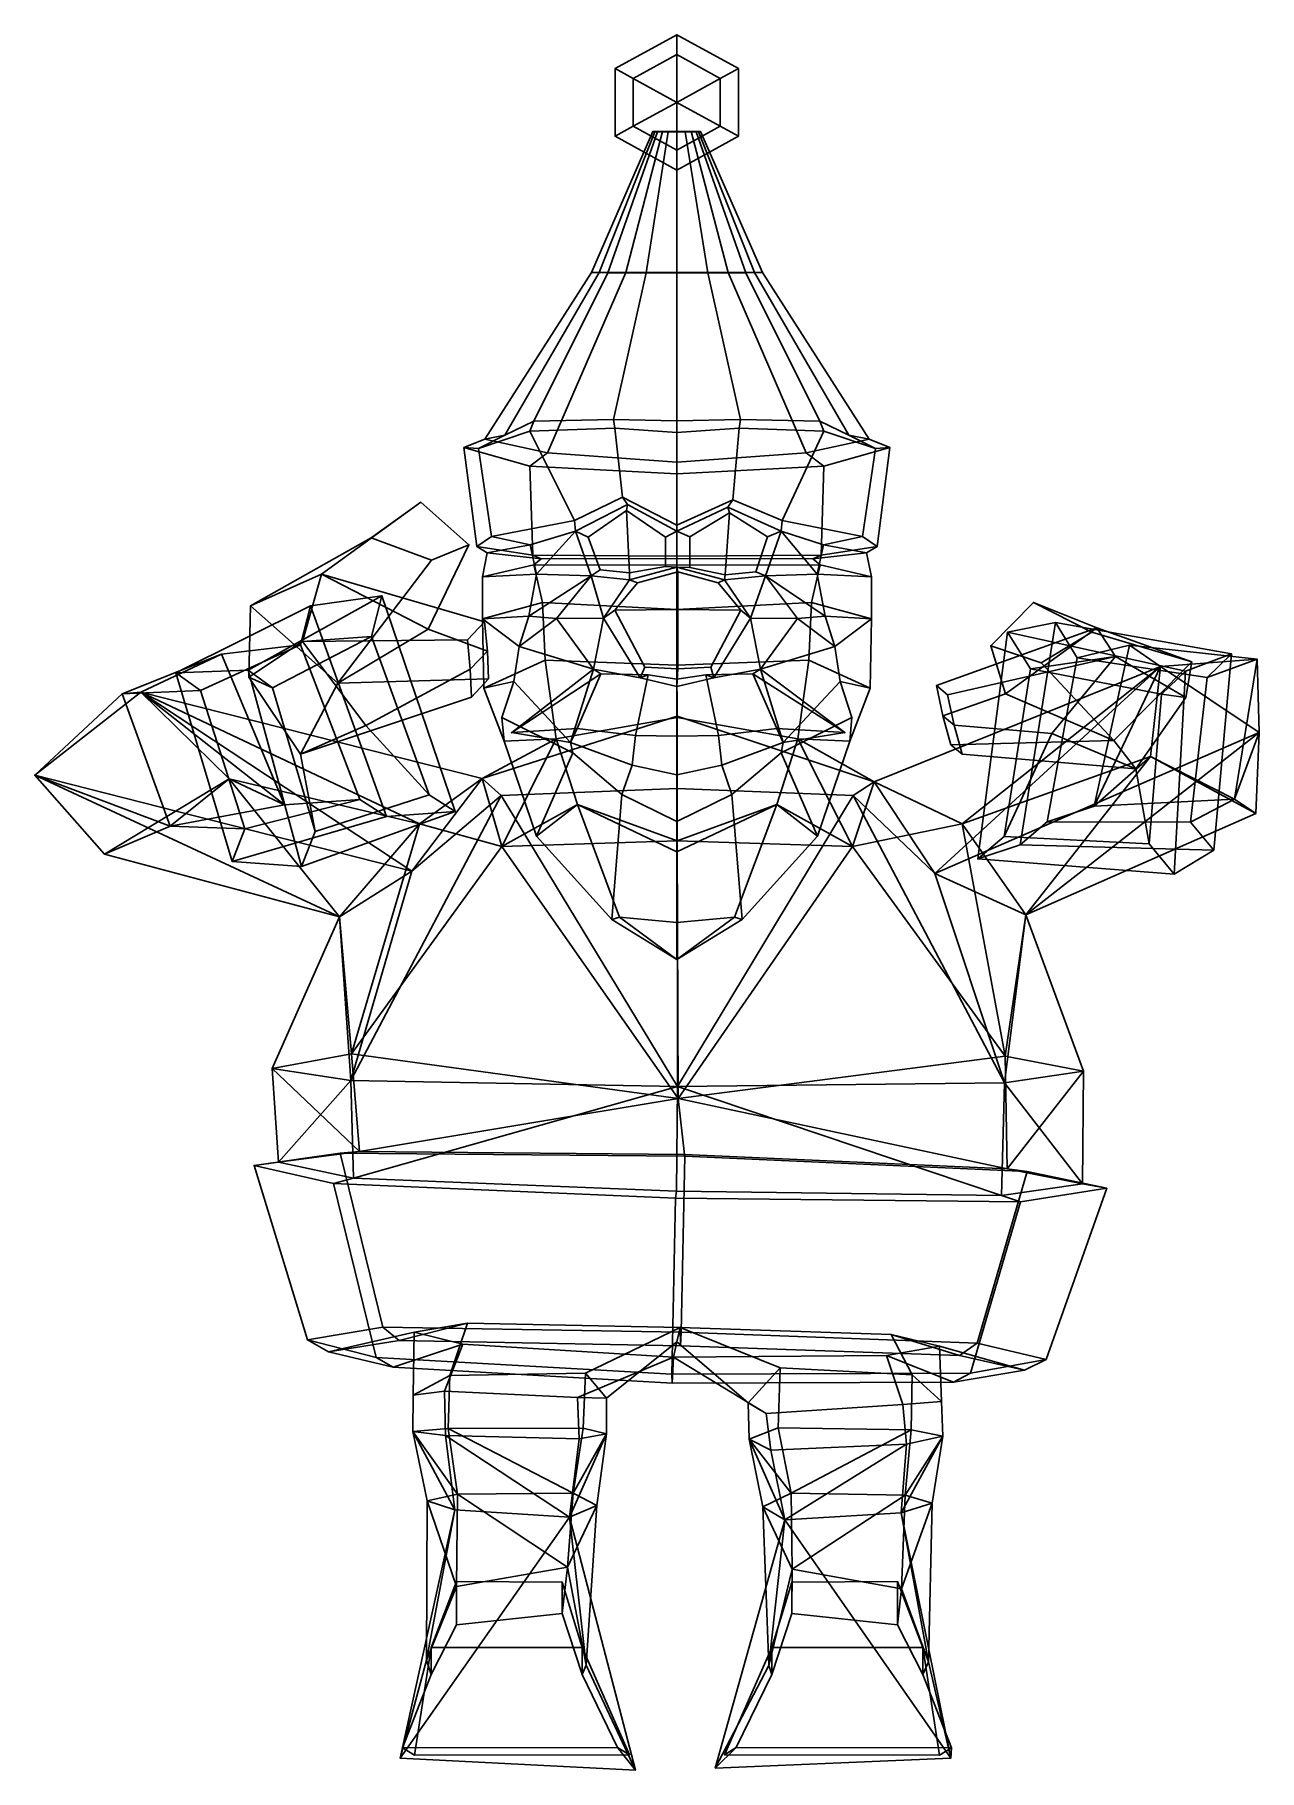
# Model space of a CAD drawing. Extents: x -202 to 180, y -158 to 384.
import ezdxf

# ---------------------------------------------------------------- set-up
doc = ezdxf.new("R2010")
doc.units = 0

msp = doc.modelspace()

# ---------------------------------------------------------------- linework, layer by layer
for p in [(-53.499561, 166.129578, 96.495125), (50.507008, 166.129578, 96.495125)]:
    msp.add_point(p)
for points in [[(-15.578745, 370.306213, 63.430351), (-1.969854, 377.770447, 63.430351), (-1.969851, 383.954041, 48.941158), (-21.21575, 373.39801, 48.941162)], [(-15.578739, 370.306213, 34.451965), (-21.21575, 373.39801, 48.941162), (-1.969851, 383.954041, 48.941158), (-1.969848, 377.770447, 34.451965)], [(11.639069, 370.306213, 63.430351), (17.276043, 373.39801, 48.941158), (-1.969851, 383.954041, 48.941158), (-1.969854, 377.770447, 63.430351)], [(11.639072, 370.306213, 34.451965), (-1.969848, 377.770447, 34.451965), (-1.969851, 383.954041, 48.941158), (17.276043, 373.39801, 48.941158)], [(-1.969855, 362.84198, 69.431976), (-1.969854, 377.770447, 63.430351), (-15.578745, 370.306213, 63.430351)], [(-1.969856, 362.84198, 28.450333), (-15.578739, 370.306213, 34.451965), (-1.969848, 377.770447, 34.451965)], [(-1.969856, 362.84198, 28.450333), (-1.969848, 377.770447, 34.451965), (11.639072, 370.306213, 34.451965)], [(-1.969855, 362.84198, 69.431976), (11.639069, 370.306213, 63.430351), (-1.969854, 377.770447, 63.430351)], [(-21.21575, 352.285919, 48.941162), (-15.578745, 355.377716, 63.430351), (-15.578745, 370.306213, 63.430351), (-21.21575, 373.39801, 48.941162)], [(-21.21575, 352.285919, 48.941162), (-21.21575, 373.39801, 48.941162), (-15.578739, 370.306213, 34.451965), (-15.578739, 355.377716, 34.451965)], [(-15.578745, 355.377716, 63.430351), (-1.969855, 362.84198, 69.431976), (-15.578745, 370.306213, 63.430351)], [(-15.578739, 355.377716, 34.451965), (-15.578739, 370.306213, 34.451965), (-1.969856, 362.84198, 28.450333)], [(11.639072, 355.377716, 34.451965), (-1.969856, 362.84198, 28.450333), (11.639072, 370.306213, 34.451965)], [(11.639069, 355.377716, 63.430351), (11.639069, 370.306213, 63.430351), (-1.969855, 362.84198, 69.431976)], [(17.276043, 352.285919, 48.941158), (17.276043, 373.39801, 48.941158), (11.639069, 370.306213, 63.430351), (11.639069, 355.377716, 63.430351)], [(17.276043, 352.285919, 48.941158), (11.639072, 355.377716, 34.451965), (11.639072, 370.306213, 34.451965), (17.276043, 373.39801, 48.941158)], [(-1.969854, 347.913483, 63.430351), (-1.969855, 362.84198, 69.431976), (-15.578745, 355.377716, 63.430351)], [(-1.969848, 347.913483, 34.451965), (-15.578739, 355.377716, 34.451965), (-1.969856, 362.84198, 28.450333)], [(-1.969848, 347.913483, 34.451965), (-1.969856, 362.84198, 28.450333), (11.639072, 355.377716, 34.451965)], [(-1.969854, 347.913483, 63.430351), (11.639069, 355.377716, 63.430351), (-1.969855, 362.84198, 69.431976)], [(-9.452437, 353.708588, 47.415455), (-6.451492, 353.727478, 43.899387), (-17.898188, 309.727478, 30.320601), (-28.615849, 309.708588, 41.662754)], [(-8.765778, 353.68924, 51.012367), (-9.452437, 353.708588, 47.415455), (-28.615849, 309.708588, 41.662754), (-26.163492, 309.68924, 53.265697)], [(-8.015762, 353.665253, 55.471481), (-8.765778, 353.68924, 51.012367), (-26.163492, 309.68924, 53.265697), (-23.484865, 309.665253, 67.64994)], [(-4.675262, 353.653595, 57.636448), (-8.015762, 353.665253, 55.471481), (-23.484865, 309.665253, 67.64994), (-11.554507, 309.653595, 74.633705)], [(-1.969851, 341.729919, 48.941158), (-1.969854, 347.913483, 63.430351), (-15.578745, 355.377716, 63.430351), (-21.21575, 352.285919, 48.941162)], [(-1.969851, 341.729919, 48.941158), (-21.21575, 352.285919, 48.941162), (-15.578739, 355.377716, 34.451965), (-1.969848, 347.913483, 34.451965)], [(-6.451492, 353.727478, 43.899387), (-1.97984, 353.740234, 41.530643), (-1.928, 309.740234, 22.679499), (-17.898188, 309.727478, 30.320601)], [(-1.97984, 353.64679, 58.899921), (-4.675262, 353.653595, 57.636448), (-11.554507, 309.653595, 74.633705), (-1.928, 309.64679, 78.709419)], [(2.491812, 353.727478, 43.899387), (14.042187, 309.727478, 30.320601), (-1.928, 309.740234, 22.679499), (-1.97984, 353.740234, 41.530643)], [(-1.97984, 353.64679, 58.899921), (-1.928, 309.64679, 78.709419), (7.698507, 309.653595, 74.633705), (0.715582, 353.653595, 57.636448)], [(-1.969851, 341.729919, 48.941158), (17.276043, 352.285919, 48.941158), (11.639069, 355.377716, 63.430351), (-1.969854, 347.913483, 63.430351)], [(-1.969851, 341.729919, 48.941158), (-1.969848, 347.913483, 34.451965), (11.639072, 355.377716, 34.451965), (17.276043, 352.285919, 48.941158)], [(0.715582, 353.653595, 57.636448), (7.698507, 309.653595, 74.633705), (19.628866, 309.665253, 67.64994), (4.056083, 353.665253, 55.471481)], [(5.49276, 353.708588, 47.415455), (24.759855, 309.708588, 41.662754), (14.042187, 309.727478, 30.320601), (2.491812, 353.727478, 43.899387)], [(4.056083, 353.665253, 55.471481), (19.628866, 309.665253, 67.64994), (22.307491, 309.68924, 53.265697), (4.806098, 353.68924, 51.012367)], [(4.806098, 353.68924, 51.012367), (22.307491, 309.68924, 53.265697), (24.759855, 309.708588, 41.662754), (5.49276, 353.708588, 47.415455)], [(-42.271126, 253.466736, 16.319864), (-61.859039, 257.71521, 37.509758), (-28.615849, 309.708588, 41.662754), (-17.898188, 309.727478, 30.320601)], [(-61.859039, 257.71521, 37.509758), (-55.5891, 259.015259, 60.679428), (-26.163492, 309.68924, 53.265697), (-28.615849, 309.708588, 41.662754)], [(-55.5891, 259.015259, 60.679428), (-46.548569, 263.295074, 88.605896), (-23.484865, 309.665253, 67.64994), (-26.163492, 309.68924, 53.265697)], [(-46.548569, 263.295074, 88.605896), (-21.688263, 263.810974, 101.565422), (-11.554507, 309.653595, 74.633705), (-23.484865, 309.665253, 67.64994)], [(-1.9, 250.572021, -2.974264), (-42.271126, 253.466736, 16.319864), (-17.898188, 309.727478, 30.320601), (-1.928, 309.740234, 22.679499)], [(-1.9, 263.493591, 108.993706), (-1.928, 309.64679, 78.709419), (-11.554507, 309.653595, 74.633705), (-21.688263, 263.810974, 101.565422)], [(-1.9, 250.572021, -2.974264), (-1.928, 309.740234, 22.679499), (14.042187, 309.727478, 30.320601), (38.471123, 253.466736, 16.319864)], [(-1.9, 263.493591, 108.993706), (17.88826, 263.810974, 101.565422), (7.698507, 309.653595, 74.633705), (-1.928, 309.64679, 78.709419)], [(42.748573, 263.295074, 88.605896), (19.628866, 309.665253, 67.64994), (7.698507, 309.653595, 74.633705), (17.88826, 263.810974, 101.565422)], [(38.471123, 253.466736, 16.319864), (14.042187, 309.727478, 30.320601), (24.759855, 309.708588, 41.662754), (58.059044, 257.71521, 37.509758)], [(51.789104, 259.015259, 60.679428), (22.307491, 309.68924, 53.265697), (19.628866, 309.665253, 67.64994), (42.748573, 263.295074, 88.605896)], [(58.059044, 257.71521, 37.509758), (24.759855, 309.708588, 41.662754), (22.307491, 309.68924, 53.265697), (51.789104, 259.015259, 60.679428)], [(-47.79092, 260.224213, 92.966484), (-46.548569, 263.295074, 88.605896), (-55.5891, 259.015259, 60.679428), (-63.887779, 254.851471, 61.73048)], [(-33.883507, 232.326111, 96.802116), (-47.79092, 260.224213, 92.966484), (-63.887779, 254.851471, 61.73048), (-59.840714, 227.39682, 77.739914)], [(-21.299599, 261.134583, 106.255333), (-21.688263, 263.810974, 101.565422), (-46.548569, 263.295074, 88.605896), (-47.79092, 260.224213, 92.966484)], [(-18.942772, 239.571838, 108.592934), (-21.299599, 261.134583, 106.255333), (-47.79092, 260.224213, 92.966484), (-33.883507, 232.326111, 96.802116)], [(-1.9, 259.856262, 112.282356), (-1.9, 263.493591, 108.993706), (-21.688263, 263.810974, 101.565422), (-21.299599, 261.134583, 106.255333)], [(-1.9, 230.906433, 112.074959), (-1.9, 259.856262, 112.282356), (-21.299599, 261.134583, 106.255333), (-18.942772, 239.571838, 108.592934)], [(-1.9, 259.856262, 112.282356), (17.499596, 261.134583, 106.255333), (17.88826, 263.810974, 101.565422), (-1.9, 263.493591, 108.993706)], [(-1.9, 230.906433, 112.074959), (15.546495, 238.764404, 108.592934), (17.499596, 261.134583, 106.255333), (-1.9, 259.856262, 112.282356)], [(15.546495, 238.764404, 108.592934), (30.955547, 232.326111, 96.802124), (43.990925, 260.224213, 92.966484), (17.499596, 261.134583, 106.255333)], [(17.499596, 261.134583, 106.255333), (43.990925, 260.224213, 92.966484), (42.748573, 263.295074, 88.605896), (17.88826, 263.810974, 101.565422)], [(30.955547, 232.326111, 96.802124), (56.040722, 227.39682, 77.739914), (60.08778, 254.851471, 61.73048), (43.990925, 260.224213, 92.966484)], [(43.990925, 260.224213, 92.966484), (60.08778, 254.851471, 61.73048), (51.789104, 259.015259, 60.679428), (42.748573, 263.295074, 88.605896)], [(-63.887779, 254.851471, 61.73048), (-55.5891, 259.015259, 60.679428), (-61.859039, 257.71521, 37.509758), (-68.413467, 255.096893, 35.851646)], [(-68.413467, 255.096893, 35.851646), (-61.859039, 257.71521, 37.509758), (-42.271126, 253.466736, 16.319864), (-47.799843, 249.331818, 12.511164)], [(-59.840714, 227.39682, 77.739914), (-63.887779, 254.851471, 61.73048), (-68.413467, 255.096893, 35.851646), (-64.414131, 224.233032, 40.018829)], [(-64.414131, 224.233032, 40.018829), (-68.413467, 255.096893, 35.851646), (-47.799843, 249.331818, 12.511164), (-46.904514, 221.49469, 13.866787)], [(64.613472, 255.096893, 35.851646), (43.999844, 249.331818, 12.511164), (38.471123, 253.466736, 16.319864), (58.059044, 257.71521, 37.509758)], [(60.614136, 224.233032, 40.018829), (43.104519, 221.49469, 13.866787), (43.999844, 249.331818, 12.511164), (64.613472, 255.096893, 35.851646)], [(60.08778, 254.851471, 61.73048), (64.613472, 255.096893, 35.851646), (58.059044, 257.71521, 37.509758), (51.789104, 259.015259, 60.679428)], [(56.040722, 227.39682, 77.739914), (60.614136, 224.233032, 40.018829), (64.613472, 255.096893, 35.851646), (60.08778, 254.851471, 61.73048)], [(-47.799843, 249.331818, 12.511164), (-42.271126, 253.466736, 16.319864), (-1.9, 250.572021, -2.974264), (-1.9, 246.956299, -7.526243)], [(-46.904514, 221.49469, 13.866787), (-47.799843, 249.331818, 12.511164), (-1.9, 246.956299, -7.526243), (-1.9, 221.208496, -5.901319)], [(43.999844, 249.331818, 12.511164), (-1.9, 246.956299, -7.526243), (-1.9, 250.572021, -2.974264), (38.471123, 253.466736, 16.319864)], [(43.104519, 221.49469, 13.866787), (-1.9, 221.208496, -5.901319), (-1.9, 246.956299, -7.526243), (43.999844, 249.331818, 12.511164)], [(-18.942772, 239.571838, 108.592934), (-33.883507, 232.326111, 96.802116), (-33.590797, 229.029236, 94.976685), (-17.374081, 237.3573, 107.094673)], [(-1.9, 230.906433, 112.074959), (-18.942772, 239.571838, 108.592934), (-17.374081, 237.3573, 107.094673), (-1.9, 229.024841, 109.102097)], [(-1.9, 230.906433, 112.074959), (-1.9, 229.024841, 109.102097), (13.977801, 236.549866, 107.094673), (15.546495, 238.764404, 108.592934)], [(15.546495, 238.764404, 108.592934), (13.977801, 236.549866, 107.094673), (30.662834, 229.029236, 94.976685), (30.955547, 232.326111, 96.802124)], [(-97.411964, 226.893188, 167.858917), (-81.899956, 238.028595, 162.537674), (-112.868164, 215.62027, 114.722458), (-135.062592, 205.664398, 137.047684)], [(-66.824188, 224.778625, 163.343185), (-79.612587, 198.456482, 124.7593), (-112.868164, 215.62027, 114.722458), (-81.899956, 238.028595, 162.537674)], [(-78.555908, 219.931458, 175.46991), (-66.824188, 224.778625, 163.343185), (-81.899956, 238.028595, 162.537674), (-97.411964, 226.893188, 167.858917)], [(-17.632929, 235.462097, 104.469688), (-17.374081, 237.3573, 107.094673), (-33.590797, 229.029236, 94.976685), (-29.570061, 227.093384, 94.654114)], [(-16.733572, 215.968994, 102.64016), (-17.632929, 235.462097, 104.469688), (-29.570061, 227.093384, 94.654114), (-25.823059, 216.903564, 97.547935)], [(-17.632929, 235.462097, 104.469688), (-5.485055, 227.09021, 106.095718), (-1.9, 229.024841, 109.102097), (-17.374081, 237.3573, 107.094673)], [(-5.485055, 227.09021, 106.095718), (-17.632929, 235.462097, 104.469688), (-16.733572, 215.968994, 102.64016), (-5.485055, 217.972961, 106.939919)], [(14.484674, 234.766968, 104.268639), (13.977801, 236.549866, 107.094673), (-1.9, 229.024841, 109.102097), (2.138192, 227.209473, 106.276031)], [(2.138192, 227.209473, 106.276031), (2.138192, 217.704865, 107.318275), (13.16766, 215.356628, 102.009949), (14.484674, 234.766968, 104.268639)], [(13.16766, 215.356628, 102.009949), (22.729984, 216.352661, 95.723228), (26.404018, 227.212891, 92.15062), (14.484674, 234.766968, 104.268639)], [(14.484674, 234.766968, 104.268639), (26.404018, 227.212891, 92.15062), (30.662834, 229.029236, 94.976685), (13.977801, 236.549866, 107.094673)], [(-47.675175, 224.740936, 78.249641), (-33.590797, 229.029236, 94.976685), (-33.883507, 232.326111, 96.802116), (-59.840714, 227.39682, 77.739914)], [(-45.702423, 215.623474, 78.655991), (-33.590797, 229.029236, 94.976685), (-47.675175, 224.740936, 78.249641)], [(-28.66053, 215.062866, 98.549278), (-33.590797, 229.029236, 94.976685), (-45.702423, 215.623474, 78.655991)], [(-25.823059, 216.903564, 97.547935), (-29.570061, 227.093384, 94.654114), (-33.590797, 229.029236, 94.976685), (-28.66053, 215.062866, 98.549278)], [(-5.485055, 217.972961, 106.939919), (-1.9, 217.725525, 110.144325), (-1.9, 229.024841, 109.102097), (-5.485055, 227.09021, 106.095718)], [(2.138192, 217.704865, 107.318275), (2.138192, 227.209473, 106.276031), (-1.9, 229.024841, 109.102097), (-1.9, 217.725525, 110.144325)], [(22.729984, 216.352661, 95.723228), (25.732569, 215.062866, 98.549278), (30.662834, 229.029236, 94.976685), (26.404018, 227.212891, 92.15062)], [(25.732569, 215.062866, 98.549278), (41.90242, 215.623474, 78.655991), (30.662834, 229.029236, 94.976685)], [(43.875175, 224.740936, 78.249641), (56.040722, 227.39682, 77.739914), (30.955547, 232.326111, 96.802124), (30.662834, 229.029236, 94.976685)], [(41.90242, 215.623474, 78.655991), (43.875175, 224.740936, 78.249641), (30.662834, 229.029236, 94.976685)], [(-78.555908, 219.931458, 175.46991), (-97.411964, 226.893188, 167.858917), (-135.062592, 205.664398, 137.047684), (-107.783951, 181.556305, 137.904999)], [(-78.555908, 219.931458, 175.46991), (-107.783951, 181.556305, 137.904999), (-79.612587, 198.456482, 124.7593), (-66.824188, 224.778625, 163.343185)], [(-59.840714, 227.39682, 77.739914), (-64.414131, 224.233032, 40.018829), (-61.108589, 222.219299, 41.26128), (-47.675175, 224.740936, 78.249641)], [(-64.414131, 224.233032, 40.018829), (-46.904514, 221.49469, 13.866787), (-44.318386, 220.382202, 14.896184), (-61.108589, 222.219299, 41.26128)], [(-47.675175, 224.740936, 78.249641), (-61.108589, 222.219299, 41.26128), (-62.612999, 214.807312, 42.462151), (-45.702423, 215.623474, 78.655991)], [(-62.612999, 214.807312, 42.462151), (-61.108589, 222.219299, 41.26128), (-44.318386, 220.382202, 14.896184), (-46.630749, 218.486694, 12.67251)], [(60.614136, 224.233032, 40.018829), (57.308598, 222.219299, 41.26128), (40.518391, 220.382202, 14.896184), (43.104519, 221.49469, 13.866787)], [(58.813, 214.807312, 42.462151), (42.830746, 218.486694, 12.67251), (40.518391, 220.382202, 14.896184), (57.308598, 222.219299, 41.26128)], [(43.875175, 224.740936, 78.249641), (41.90242, 215.623474, 78.655991), (58.813, 214.807312, 42.462151), (57.308598, 222.219299, 41.26128)], [(56.040722, 227.39682, 77.739914), (43.875175, 224.740936, 78.249641), (57.308598, 222.219299, 41.26128), (60.614136, 224.233032, 40.018829)], [(-62.634781, 201.613403, 44.641083), (-62.612999, 214.807312, 42.462151), (-46.630749, 218.486694, 12.67251), (-43.885971, 206.789642, 11.188781)], [(-46.904514, 221.49469, 13.866787), (-1.9, 221.208496, -5.901319), (-1.9, 220.455017, -2.27502), (-44.318386, 220.382202, 14.896184)], [(-46.630749, 218.486694, 12.67251), (-44.318386, 220.382202, 14.896184), (-1.9, 220.455017, -2.27502), (-1.9, 218.412537, -2.405132)], [(-43.885971, 206.789642, 11.188781), (-46.630749, 218.486694, 12.67251), (-1.9, 218.412537, -2.405132), (-1.9, 204.536316, -0.945824)], [(-16.733572, 215.968994, 102.64016), (-25.823059, 216.903564, 97.547935), (-28.66053, 215.062866, 98.549278), (-16.70068, 213.781952, 104.835991)], [(-16.733572, 215.968994, 102.64016), (-16.70068, 213.781952, 104.835991), (-1.9, 217.725525, 110.144325), (-5.485055, 217.972961, 106.939919)], [(-1.641618, 216.339172, 124.536148), (-1.9, 217.725525, 110.144325), (-16.70068, 213.781952, 104.835991), (-14.264492, 212.904907, 121.01963)], [(43.104519, 221.49469, 13.866787), (40.518391, 220.382202, 14.896184), (-1.9, 220.455017, -2.27502), (-1.9, 221.208496, -5.901319)], [(42.830746, 218.486694, 12.67251), (-1.9, 218.412537, -2.405132), (-1.9, 220.455017, -2.27502), (40.518391, 220.382202, 14.896184)], [(40.085972, 206.789642, 11.188781), (-1.9, 204.536316, -0.945824), (-1.9, 218.412537, -2.405132), (42.830746, 218.486694, 12.67251)], [(-1.641618, 216.339172, 124.536148), (10.981255, 212.904907, 121.01963), (12.900679, 213.781952, 104.835991), (-1.9, 217.725525, 110.144325)], [(13.16766, 215.356628, 102.009949), (2.138192, 217.704865, 107.318275), (-1.9, 217.725525, 110.144325), (12.900679, 213.781952, 104.835991)], [(58.834785, 201.613403, 44.641083), (40.085972, 206.789642, 11.188781), (42.830746, 218.486694, 12.67251), (58.813, 214.807312, 42.462151)], [(-135.062592, 205.664398, 137.047684), (-112.868164, 215.62027, 114.722458), (-118.792709, 194.591125, 93.910858), (-135.529648, 183.455078, 113.253136)], [(-61.997627, 200.723022, 111.693573), (-67.264717, 195.101013, 103.23716), (-118.792709, 194.591125, 93.910858), (-112.868164, 215.62027, 114.722458)], [(-61.057632, 191.539185, 118.298599), (-61.997627, 200.723022, 111.693573), (-112.868164, 215.62027, 114.722458), (-79.612587, 198.456482, 124.7593)], [(-45.702423, 215.623474, 78.655991), (-62.612999, 214.807312, 42.462151), (-62.634781, 201.613403, 44.641083), (-48.144192, 202.524292, 78.504814)], [(-48.144192, 202.524292, 78.504814), (-28.66053, 215.062866, 98.549278), (-45.702423, 215.623474, 78.655991)], [(-39.490215, 201.707581, 101.72583), (-28.66053, 215.062866, 98.549278), (-48.144192, 202.524292, 78.504814)], [(-39.490215, 201.707581, 101.72583), (-24.858456, 201.860901, 104.760262), (-28.66053, 215.062866, 98.549278)], [(-24.858456, 201.860901, 104.760262), (-16.70068, 213.781952, 104.835991), (-28.66053, 215.062866, 98.549278)], [(-21.34082, 204.340576, 122.216965), (-14.264492, 212.904907, 121.01963), (-16.70068, 213.781952, 104.835991), (-24.858456, 201.860901, 104.760262)], [(-1.641618, 204.522278, 128.666168), (-1.641618, 216.339172, 124.536148), (-14.264492, 212.904907, 121.01963), (-21.34082, 204.340576, 122.216965)], [(-1.641618, 204.522278, 128.666168), (18.057583, 204.340576, 122.216965), (10.981255, 212.904907, 121.01963), (-1.641618, 216.339172, 124.536148)], [(18.057583, 204.340576, 122.216965), (21.058456, 201.860901, 104.760262), (12.900679, 213.781952, 104.835991), (10.981255, 212.904907, 121.01963)], [(13.16766, 215.356628, 102.009949), (12.900679, 213.781952, 104.835991), (25.732569, 215.062866, 98.549278), (22.729984, 216.352661, 95.723228)], [(21.058456, 201.860901, 104.760262), (25.732569, 215.062866, 98.549278), (12.900679, 213.781952, 104.835991)], [(35.690216, 201.707581, 101.72583), (25.732569, 215.062866, 98.549278), (21.058456, 201.860901, 104.760262)], [(44.344196, 202.524292, 78.504814), (41.90242, 215.623474, 78.655991), (25.732569, 215.062866, 98.549278)], [(35.690216, 201.707581, 101.72583), (44.344196, 202.524292, 78.504814), (25.732569, 215.062866, 98.549278)], [(41.90242, 215.623474, 78.655991), (44.344196, 202.524292, 78.504814), (58.834785, 201.613403, 44.641083), (58.813, 214.807312, 42.462151)], [(-135.780777, 185.634949, 136.530899), (-94.030472, 208.858093, 96.757172), (-116.346985, 205.701508, 73.487602), (-158.323441, 184.846191, 112.277618)], [(-135.780777, 185.634949, 136.530899), (-128.218979, 180.147583, 130.015045), (-97.292442, 196.136963, 100.338234), (-94.030472, 208.858093, 96.757172)], [(-92.59539, 139.959808, 55.497421), (-116.346985, 205.701508, 73.487602), (-94.030472, 208.858093, 96.757172), (-71.10936, 141.470154, 80.66349)], [(-71.10936, 141.470154, 80.66349), (-94.030472, 208.858093, 96.757172), (-97.292442, 196.136963, 100.338234), (-79.225494, 146.689392, 87.691254)], [(-62.198425, 180.059143, 46.003769), (-62.634781, 201.613403, 44.641083), (-43.885971, 206.789642, 11.188781), (-43.093254, 188.801971, 14.099627)], [(-43.093254, 188.801971, 14.099627), (-43.885971, 206.789642, 11.188781), (-1.9, 204.536316, -0.945824), (-1.9, 187.17627, 3.485335)], [(39.293255, 188.801971, 14.099627), (-1.9, 187.17627, 3.485335), (-1.9, 204.536316, -0.945824), (40.085972, 206.789642, 11.188781)], [(58.398434, 180.059143, 46.003769), (39.293255, 188.801971, 14.099627), (40.085972, 206.789642, 11.188781), (58.834785, 201.613403, 44.641083)], [(111.781609, 187.90918, 147.310867), (127.663567, 197.494751, 138.165741), (109.406563, 206.798401, 137.8069), (96.054039, 193.25708, 138.032944)], [(96.054039, 193.25708, 138.032944), (109.406563, 206.798401, 137.8069), (129.156326, 198.889099, 79.380905), (100.721405, 178.251831, 90.974785)], [(127.663567, 197.494751, 138.165741), (158.821396, 188.184875, 96.131065), (129.156326, 198.889099, 79.380905), (109.406563, 206.798401, 137.8069)], [(-158.323441, 184.846191, 112.277618), (-116.346985, 205.701508, 73.487602), (-119.405861, 193.522705, 76.858429), (-150.660736, 179.240051, 105.677162)], [(-107.783951, 181.556305, 137.904999), (-135.062592, 205.664398, 137.047684), (-135.529648, 183.455078, 113.253136), (-119.469513, 159.42572, 114.074532)], [(-92.59539, 139.959808, 55.497421), (-100.866768, 145.235168, 62.661858), (-119.405861, 193.522705, 76.858429), (-116.346985, 205.701508, 73.487602)], [(-61.057632, 191.539185, 118.298599), (-66.430122, 185.938354, 109.871834), (-67.264717, 195.101013, 103.23716), (-61.997627, 200.723022, 111.693573)], [(-48.144192, 202.524292, 78.504814), (-62.634781, 201.613403, 44.641083), (-51.210266, 193.000916, 77.948036)], [(-52.81601, 182.071045, 78.12674), (-51.210266, 193.000916, 77.948036), (-62.634781, 201.613403, 44.641083), (-62.198425, 180.059143, 46.003769)], [(-51.210266, 193.000916, 77.948036), (-39.490215, 201.707581, 101.72583), (-48.144192, 202.524292, 78.504814)], [(-27.993595, 185.894226, 98.608398), (-39.490215, 201.707581, 101.72583), (-51.210266, 193.000916, 77.948036)], [(-27.993595, 185.894226, 98.608398), (-24.858456, 201.860901, 104.760262), (-39.490215, 201.707581, 101.72583)], [(-13.366461, 183.273865, 104.511536), (-24.858456, 201.860901, 104.760262), (-27.993595, 185.894226, 98.608398)], [(-11.916492, 186.59259, 117.381271), (-21.34082, 204.340576, 122.216965), (-24.858456, 201.860901, 104.760262), (-13.366461, 183.273865, 104.511536)], [(-1.641618, 186.071106, 122.611298), (-1.641618, 204.522278, 128.666168), (-21.34082, 204.340576, 122.216965), (-11.916492, 186.59259, 117.381271)], [(-1.641618, 186.071106, 122.611298), (8.633257, 186.59259, 117.381271), (18.057583, 204.340576, 122.216965), (-1.641618, 204.522278, 128.666168)], [(8.633257, 186.59259, 117.381271), (9.566461, 183.273865, 104.511536), (21.058456, 201.860901, 104.760262), (18.057583, 204.340576, 122.216965)], [(9.566461, 183.273865, 104.511536), (24.193596, 185.894226, 98.608398), (21.058456, 201.860901, 104.760262)], [(24.193596, 185.894226, 98.608398), (35.690216, 201.707581, 101.72583), (21.058456, 201.860901, 104.760262)], [(24.193596, 185.894226, 98.608398), (47.410271, 193.000916, 77.948036), (35.690216, 201.707581, 101.72583)], [(47.410271, 193.000916, 77.948036), (44.344196, 202.524292, 78.504814), (35.690216, 201.707581, 101.72583)], [(44.344196, 202.524292, 78.504814), (47.410271, 193.000916, 77.948036), (58.834785, 201.613403, 44.641083)], [(49.016014, 182.071045, 78.12674), (58.398434, 180.059143, 46.003769), (58.834785, 201.613403, 44.641083), (47.410271, 193.000916, 77.948036)], [(105.30069, 131.109009, 19.910437), (92.006157, 126.707184, 49.929447), (101.330536, 197.516052, 64.91861), (116.327866, 200.517456, 36.361027)], [(156.879288, 185.339661, 90.026772), (171.233749, 190.699402, 60.662891), (116.327866, 200.517456, 36.361027), (101.330536, 197.516052, 64.91861)], [(105.30069, 131.109009, 19.910437), (116.327866, 200.517456, 36.361027), (123.083702, 189.497375, 37.760826), (113.694344, 138.247162, 25.025841)], [(171.233749, 190.699402, 60.662891), (163.643631, 183.391418, 55.898911), (123.083702, 189.497375, 37.760826), (116.327866, 200.517456, 36.361027)], [(-135.529648, 183.455078, 113.253136), (-118.792709, 194.591125, 93.910858), (-97.292442, 196.136963, 100.338234), (-128.218979, 180.147583, 130.015045)], [(-98.999619, 168.326202, 92.866165), (-79.225494, 146.689392, 87.691254), (-97.292442, 196.136963, 100.338234), (-118.792709, 194.591125, 93.910858)], [(-66.430122, 185.938354, 109.871834), (-98.999619, 168.326202, 92.866165), (-118.792709, 194.591125, 93.910858), (-67.264717, 195.101013, 103.23716)], [(-60.72728, 182.874023, 124.969131), (-61.057632, 191.539185, 118.298599), (-79.612587, 198.456482, 124.7593), (-107.783951, 181.556305, 137.904999)], [(79.136047, 180.858215, 81.106071), (129.156326, 198.889099, 79.380905), (134.994919, 189.853394, 51.392345), (82.604088, 177.957458, 70.42981)], [(81.109566, 171.343475, 85.850197), (100.721405, 178.251831, 90.974785), (129.156326, 198.889099, 79.380905), (79.136047, 180.858215, 81.106071)], [(92.006157, 126.707184, 49.929447), (100.231194, 133.752808, 54.950317), (108.466103, 186.021729, 66.420639), (101.330536, 197.516052, 64.91861)], [(156.879288, 185.339661, 90.026772), (101.330536, 197.516052, 64.91861), (108.466103, 186.021729, 66.420639), (149.377502, 178.171356, 85.32708)], [(111.781609, 187.90918, 147.310867), (134.503967, 163.67511, 95.902802), (158.821396, 188.184875, 96.131065), (127.663567, 197.494751, 138.165741)], [(158.821396, 188.184875, 96.131065), (156.938034, 177.061035, 65.689644), (134.994919, 189.853394, 51.392345), (129.156326, 198.889099, 79.380905)], [(-150.660736, 179.240051, 105.677162), (-119.405861, 193.522705, 76.858429), (-144.113632, 190.601685, 50.624084), (-175.135361, 178.250244, 79.134682)], [(-175.135361, 178.250244, 79.134682), (-144.113632, 190.601685, 50.624084), (-169.268265, 178.775146, 3.705625)], [(-124.468399, 143.649231, 35.365231), (-169.268265, 178.775146, 3.705625), (-144.113632, 190.601685, 50.624084)], [(-144.113632, 190.601685, 50.624084), (-119.405861, 193.522705, 76.858429), (-100.866768, 145.235168, 62.661858), (-124.468399, 143.649231, 35.365231)], [(-60.72728, 182.874023, 124.969131), (-66.019501, 177.237488, 116.490654), (-66.430122, 185.938354, 109.871834), (-61.057632, 191.539185, 118.298599)], [(-52.81601, 182.071045, 78.12674), (-35.101604, 163.068268, 104.917747), (-27.993595, 185.894226, 98.608398), (-51.210266, 193.000916, 77.948036)], [(49.016014, 182.071045, 78.12674), (47.410271, 193.000916, 77.948036), (24.193596, 185.894226, 98.608398), (31.301603, 163.068268, 104.917747)], [(84.689018, 168.467102, 75.191788), (82.604088, 177.957458, 70.42981), (134.994919, 189.853394, 51.392345), (115.186005, 165.852692, 52.658764)], [(111.781609, 187.90918, 147.310867), (96.054039, 193.25708, 138.032944), (100.721405, 178.251831, 90.974785), (134.503967, 163.67511, 95.902802)], [(115.186005, 165.852692, 52.658764), (134.994919, 189.853394, 51.392345), (108.466103, 186.021729, 66.420639), (100.231194, 133.752808, 54.950317)], [(156.938034, 177.061035, 65.689644), (149.377502, 178.171356, 85.32708), (108.466103, 186.021729, 66.420639), (134.994919, 189.853394, 51.392345)], [(139.41626, 193.380737, 5.738748), (128.377045, 143.14856, -7.609281), (113.694344, 138.247162, 25.025841), (123.083702, 189.497375, 37.760826)], [(163.643631, 183.391418, 55.898911), (179.202057, 189.08432, 23.805059), (139.41626, 193.380737, 5.738748), (123.083702, 189.497375, 37.760826)], [(128.377045, 143.14856, -7.609281), (139.41626, 193.380737, 5.738748), (149.114517, 186.815765, -46.163044)], [(179.202057, 189.08432, 23.805059), (149.114517, 186.815765, -46.163044), (139.41626, 193.380737, 5.738748)], [(165.682892, 129.427246, 48.113659), (171.233749, 190.699402, 60.662891), (156.879288, 185.339661, 90.026772), (153.358292, 121.948883, 79.094841)], [(165.682892, 129.427246, 48.113659), (158.458496, 138.233643, 46.134102), (163.643631, 183.391418, 55.898911), (171.233749, 190.699402, 60.662891)], [(-140.715118, 125.954773, 99.458893), (-119.079926, 124.33667, 125.858803), (-135.780777, 185.634949, 136.530899), (-158.323441, 184.846191, 112.277618)], [(-140.715118, 125.954773, 99.458893), (-158.323441, 184.846191, 112.277618), (-150.660736, 179.240051, 105.677162), (-136.804886, 136.06076, 95.428772)], [(-119.079926, 124.33667, 125.858803), (-114.866989, 135.259491, 121.514923), (-128.218979, 180.147583, 130.015045), (-135.780777, 185.634949, 136.530899)], [(-66.019501, 177.237488, 116.490654), (-119.469513, 159.42572, 114.074532), (-98.999619, 168.326202, 92.866165), (-66.430122, 185.938354, 109.871834)], [(-55.869884, 163.447479, 50.112881), (-62.198425, 180.059143, 46.003769), (-43.093254, 188.801971, 14.099627), (-39.614113, 164.226349, 31.855993)], [(-25.627405, 184.473572, 112.608627), (-27.993595, 185.894226, 98.608398), (-53.499561, 166.129578, 96.495125)], [(-53.499561, 166.129578, 96.495125), (-27.993595, 185.894226, 98.608398), (-35.101604, 163.068268, 104.917747)], [(-33.104607, 167.424866, 115.00264), (-25.627405, 184.473572, 112.608627), (-53.499561, 166.129578, 96.495125)], [(-39.614113, 164.226349, 31.855993), (-43.093254, 188.801971, 14.099627), (-1.9, 187.17627, 3.485335), (-1.878063, 170.836426, 8.88728)], [(-10.930035, 184.211304, 112.725739), (-25.627405, 184.473572, 112.608627), (-33.104607, 167.424866, 115.00264), (-14.890987, 165.233551, 123.670204)], [(-25.627405, 184.473572, 112.608627), (-10.930035, 184.211304, 112.725739), (-13.366461, 183.273865, 104.511536), (-27.993595, 185.894226, 98.608398)], [(-14.890987, 165.233551, 123.670204), (-1.9, 165.03009, 124.353912), (-1.9, 182.797302, 115.474304), (-10.930035, 184.211304, 112.725739)], [(-1.641618, 186.071106, 122.611298), (-11.916492, 186.59259, 117.381271), (-13.366461, 183.273865, 104.511536), (-1.9, 180.486511, 110.43103)], [(-1.9, 182.797302, 115.474304), (-1.9, 180.486511, 110.43103), (-13.366461, 183.273865, 104.511536), (-10.930035, 184.211304, 112.725739)], [(35.869949, 164.226349, 31.855993), (-1.878063, 170.836426, 8.88728), (-1.9, 187.17627, 3.485335), (39.293255, 188.801971, 14.099627)], [(-1.641618, 186.071106, 122.611298), (-1.9, 180.486511, 110.43103), (9.566461, 183.273865, 104.511536), (8.633257, 186.59259, 117.381271)], [(11.090986, 165.233551, 123.670204), (7.130035, 184.211304, 112.725739), (-1.9, 182.797302, 115.474304), (-1.9, 165.03009, 124.353912)], [(-1.9, 182.797302, 115.474304), (7.130035, 184.211304, 112.725739), (9.566461, 183.273865, 104.511536), (-1.9, 180.486511, 110.43103)], [(21.827406, 184.473572, 112.608627), (24.193596, 185.894226, 98.608398), (9.566461, 183.273865, 104.511536), (7.130035, 184.211304, 112.725739)], [(7.130035, 184.211304, 112.725739), (11.090986, 165.233551, 123.670204), (29.304607, 167.424866, 115.00264), (21.827406, 184.473572, 112.608627)], [(21.827406, 184.473572, 112.608627), (50.507008, 166.129578, 96.495125), (24.193596, 185.894226, 98.608398)], [(29.304607, 167.424866, 115.00264), (50.507008, 166.129578, 96.495125), (21.827406, 184.473572, 112.608627)], [(50.507008, 166.129578, 96.495125), (31.301603, 163.068268, 104.917747), (24.193596, 185.894226, 98.608398)], [(52.069885, 163.447479, 50.112881), (35.869949, 164.226349, 31.855993), (39.293255, 188.801971, 14.099627), (58.398434, 180.059143, 46.003769)], [(87.189316, 137.644958, 45.713505), (149.114517, 186.815765, -46.163044), (59.708256, 150.798676, 5.004767)], [(78.570885, 122.193115, -28.082205), (59.708256, 150.798676, 5.004767), (149.114517, 186.815765, -46.163044)], [(78.570885, 122.193115, -28.082205), (149.114517, 186.815765, -46.163044), (179.910629, 166.224792, -63.625004)], [(87.189316, 137.644958, 45.713505), (145.893265, 158.719666, -6.018294), (149.114517, 186.815765, -46.163044)], [(128.377045, 143.14856, -7.609281), (149.114517, 186.815765, -46.163044), (145.893265, 158.719666, -6.018294)], [(134.503967, 163.67511, 95.902802), (141.337509, 154.874023, 68.133453), (156.938034, 177.061035, 65.689644), (158.821396, 188.184875, 96.131065)], [(153.358292, 121.948883, 79.094841), (156.879288, 185.339661, 90.026772), (149.377502, 178.171356, 85.32708), (145.565735, 131.470337, 76.963234)], [(179.202057, 189.08432, 23.805059), (179.910629, 166.224792, -63.625004), (149.114517, 186.815765, -46.163044)], [(172.147903, 145.414856, 13.400064), (179.202057, 189.08432, 23.805059), (163.643631, 183.391418, 55.898911), (158.458496, 138.233643, 46.134102)], [(172.147903, 145.414856, 13.400064), (179.910629, 166.224792, -63.625004), (179.202057, 189.08432, 23.805059)], [(-84.655258, 122.939026, -28.419289), (-202.413101, 152.907288, -1.024793), (-169.268265, 178.775146, 3.705625)], [(-175.135361, 178.250244, 79.134682), (-169.268265, 178.775146, 3.705625), (-202.413101, 152.907288, -1.024793)], [(-160.098328, 136.91156, 67.730774), (-136.804886, 136.06076, 95.428772), (-150.660736, 179.240051, 105.677162), (-175.135361, 178.250244, 79.134682)], [(-82.298042, 137.626587, 48.468681), (-62.714649, 151.784851, 1.906706), (-169.268265, 178.775146, 3.705625)], [(-82.298042, 137.626587, 48.468681), (-169.268265, 178.775146, 3.705625), (-141.699036, 151.696259, 37.13271)], [(-84.655258, 122.939026, -28.419289), (-169.268265, 178.775146, 3.705625), (-62.714649, 151.784851, 1.906706)], [(-124.468399, 143.649231, 35.365231), (-141.699036, 151.696259, 37.13271), (-169.268265, 178.775146, 3.705625)], [(-119.469513, 159.42572, 114.074532), (-135.529648, 183.455078, 113.253136), (-128.218979, 180.147583, 130.015045), (-114.866989, 135.259491, 121.514923)], [(-60.72728, 182.874023, 124.969131), (-107.783951, 181.556305, 137.904999), (-119.469513, 159.42572, 114.074532), (-66.019501, 177.237488, 116.490654)], [(-55.869884, 163.447479, 50.112881), (-56.539234, 170.812958, 81.29702), (-52.81601, 182.071045, 78.12674), (-62.198425, 180.059143, 46.003769)], [(-52.81601, 182.071045, 78.12674), (-56.539234, 170.812958, 81.29702), (-34.418434, 159.846527, 95.906563), (-35.101604, 163.068268, 104.917747)], [(49.016014, 182.071045, 78.12674), (31.301603, 163.068268, 104.917747), (30.618433, 159.846527, 95.906563), (52.739243, 170.812958, 81.29702)], [(52.069885, 163.447479, 50.112881), (58.398434, 180.059143, 46.003769), (49.016014, 182.071045, 78.12674), (52.739243, 170.812958, 81.29702)], [(81.109566, 171.343475, 85.850197), (79.136047, 180.858215, 81.106071), (82.604088, 177.957458, 70.42981), (84.689018, 168.467102, 75.191788)], [(-160.098328, 136.91156, 67.730774), (-175.135361, 178.250244, 79.134682), (-202.413101, 152.907288, -1.024793)], [(83.65303, 162.342896, 90.680428), (134.503967, 163.67511, 95.902802), (100.721405, 178.251831, 90.974785), (81.109566, 171.343475, 85.850197)], [(141.337509, 154.874023, 68.133453), (145.565735, 131.470337, 76.963234), (149.377502, 178.171356, 85.32708), (156.938034, 177.061035, 65.689644)], [(-119.469513, 159.42572, 114.074532), (-114.866989, 135.259491, 121.514923), (-79.225494, 146.689392, 87.691254), (-98.999619, 168.326202, 92.866165)], [(-1.853932, 171.254913, 5.078217), (-1.857344, 148.694214, -46.094997), (-56.752666, 146.545288, -36.493587), (-62.714649, 151.784851, 1.906706)], [(-1.853932, 171.254913, 5.078217), (-62.714649, 151.784851, 1.906706), (-39.614113, 164.226349, 31.855993), (-1.878063, 170.836426, 8.88728)], [(-34.418434, 159.846527, 95.906563), (-56.539234, 170.812958, 81.29702), (-55.869884, 163.447479, 50.112881), (-45.791817, 133.800018, 66.107307)], [(-1.878063, 170.836426, 8.88728), (35.869949, 164.226349, 31.855993), (59.708256, 150.798676, 5.004767), (-1.853932, 171.254913, 5.078217)], [(-1.853932, 171.254913, 5.078217), (59.708256, 150.798676, 5.004767), (53.064346, 146.545288, -36.493587), (-1.857344, 148.694214, -46.094997)], [(30.618433, 159.846527, 95.906563), (41.991817, 133.800018, 66.107307), (52.069885, 163.447479, 50.112881), (52.739243, 170.812958, 81.29702)], [(83.65303, 162.342896, 90.680428), (81.109566, 171.343475, 85.850197), (84.689018, 168.467102, 75.191788), (87.141487, 159.435852, 79.97451)], [(87.141487, 159.435852, 79.97451), (84.689018, 168.467102, 75.191788), (115.186005, 165.852692, 52.658764), (141.337509, 154.874023, 68.133453)], [(-62.714649, 151.784851, 1.906706), (-56.614574, 130.627441, 59.291286), (-39.614113, 164.226349, 31.855993)], [(-56.614574, 130.627441, 59.291286), (-32.955341, 143.73703, 60.032959), (-39.614113, 164.226349, 31.855993)], [(-45.791817, 133.800018, 66.107307), (-55.869884, 163.447479, 50.112881), (-39.614113, 164.226349, 31.855993), (-32.955341, 143.73703, 60.032959)], [(-35.101604, 163.068268, 104.917747), (-33.104607, 167.424866, 115.00264), (-53.499561, 166.129578, 96.495125)], [(-14.890987, 165.233551, 123.670204), (-33.104607, 167.424866, 115.00264), (-35.101604, 163.068268, 104.917747), (-15.892614, 155.934509, 113.76458)], [(-19.074909, 146.78302, 115.812431), (-15.892614, 155.934509, 113.76458), (-35.101604, 163.068268, 104.917747), (-34.418434, 159.846527, 95.906563)], [(-1.9, 165.03009, 124.353912), (-14.890987, 165.233551, 123.670204), (-15.892614, 155.934509, 113.76458), (-1.9, 152.967712, 119.235947)], [(-1.9, 165.03009, 124.353912), (-1.9, 152.967712, 119.235947), (12.092613, 155.934509, 113.76458), (11.090986, 165.233551, 123.670204)], [(11.090986, 165.233551, 123.670204), (12.092613, 155.934509, 113.76458), (31.301603, 163.068268, 104.917747), (29.304607, 167.424866, 115.00264)], [(15.274906, 146.78302, 115.812431), (30.618433, 159.846527, 95.906563), (31.301603, 163.068268, 104.917747), (12.092613, 155.934509, 113.76458)], [(41.991817, 133.800018, 66.107307), (29.232119, 143.73703, 60.032959), (35.869949, 164.226349, 31.855993), (52.069885, 163.447479, 50.112881)], [(52.935226, 130.627441, 59.291286), (35.869949, 164.226349, 31.855993), (29.232119, 143.73703, 60.032959)], [(31.301603, 163.068268, 104.917747), (50.507008, 166.129578, 96.495125), (29.304607, 167.424866, 115.00264)], [(59.708256, 150.798676, 5.004767), (35.869949, 164.226349, 31.855993), (52.935226, 130.627441, 59.291286)], [(107.042702, 109.292511, 4.414118), (78.570885, 122.193115, -28.082205), (179.910629, 166.224792, -63.625004)], [(83.65303, 162.342896, 90.680428), (87.141487, 159.435852, 79.97451), (141.337509, 154.874023, 68.133453), (134.503967, 163.67511, 95.902802)], [(141.337509, 154.874023, 68.133453), (115.186005, 165.852692, 52.658764), (100.231194, 133.752808, 54.950317), (145.565735, 131.470337, 76.963234)], [(178.858917, 140.933777, -30.101206), (107.042702, 109.292511, 4.414118), (179.910629, 166.224792, -63.625004)], [(172.147903, 145.414856, 13.400064), (178.858917, 140.933777, -30.101206), (179.910629, 166.224792, -63.625004)], [(-22.260035, 107.798492, 97.859222), (-19.074909, 146.78302, 115.812431), (-34.418434, 159.846527, 95.906563), (-45.791817, 133.800018, 66.107307)], [(18.460033, 107.798492, 97.859222), (41.991817, 133.800018, 66.107307), (30.618433, 159.846527, 95.906563), (15.274906, 146.78302, 115.812431)], [(107.042702, 109.292511, 4.414118), (145.893265, 158.719666, -6.018294), (87.189316, 137.644958, 45.713505)], [(178.858917, 140.933777, -30.101206), (145.893265, 158.719666, -6.018294), (107.042702, 109.292511, 4.414118)], [(172.147903, 145.414856, 13.400064), (128.377045, 143.14856, -7.609281), (145.893265, 158.719666, -6.018294)], [(172.147903, 145.414856, 13.400064), (145.893265, 158.719666, -6.018294), (178.858917, 140.933777, -30.101206)], [(-107.278137, 108.686829, 11.004819), (-202.413101, 152.907288, -1.024793), (-84.655258, 122.939026, -28.419289)], [(-180.569687, 128.196289, 27.435986), (-202.413101, 152.907288, -1.024793), (-107.278137, 108.686829, 11.004819)], [(-160.098328, 136.91156, 67.730774), (-202.413101, 152.907288, -1.024793), (-180.569687, 128.196289, 27.435986)], [(-180.569687, 128.196289, 27.435986), (-107.278137, 108.686829, 11.004819), (-141.699036, 151.696259, 37.13271)], [(-160.098328, 136.91156, 67.730774), (-180.569687, 128.196289, 27.435986), (-141.699036, 151.696259, 37.13271)], [(-160.098328, 136.91156, 67.730774), (-141.699036, 151.696259, 37.13271), (-124.468399, 143.649231, 35.365231)], [(-107.278137, 108.686829, 11.004819), (-82.298042, 137.626587, 48.468681), (-141.699036, 151.696259, 37.13271)], [(-84.655258, 122.939026, -28.419289), (-62.714649, 151.784851, 1.906706), (-56.752666, 146.545288, -36.493587)], [(-82.298042, 137.626587, 48.468681), (-56.614574, 130.627441, 59.291286), (-62.714649, 151.784851, 1.906706)], [(-1.9, 138.437531, 122.178642), (-1.9, 152.967712, 119.235947), (-15.892614, 155.934509, 113.76458), (-19.074909, 146.78302, 115.812431)], [(-1.9, 138.437531, 122.178642), (15.274906, 146.78302, 115.812431), (12.092613, 155.934509, 113.76458), (-1.9, 152.967712, 119.235947)], [(-119.079926, 124.33667, 125.858803), (-71.10936, 141.470154, 80.66349), (-79.225494, 146.689392, 87.691254), (-114.866989, 135.259491, 121.514923)], [(-103.76368, 57.527618, -67.078506), (-56.752666, 146.545288, -36.493587), (-1.76056, 55.661285, -101.602089)], [(-103.76368, 57.527618, -67.078506), (-84.655258, 122.939026, -28.419289), (-56.752666, 146.545288, -36.493587)], [(-1.76056, 55.661285, -101.602089), (-56.752666, 146.545288, -36.493587), (-1.857344, 148.694214, -46.094997)], [(-1.9, 95.281326, 101.101158), (-1.9, 138.437531, 122.178642), (-19.074909, 146.78302, 115.812431), (-22.260035, 107.798492, 97.859222)], [(-1.9, 95.281326, 101.101158), (18.460033, 107.798492, 97.859222), (15.274906, 146.78302, 115.812431), (-1.9, 138.437531, 122.178642)], [(-1.76056, 55.661285, -101.602089), (-1.857344, 148.694214, -46.094997), (53.064346, 146.545288, -36.493587)], [(100.343651, 56.845169, -67.437218), (-1.76056, 55.661285, -101.602089), (53.064346, 146.545288, -36.493587)], [(87.189316, 137.644958, 45.713505), (59.708256, 150.798676, 5.004767), (52.935226, 130.627441, 59.291286)], [(78.570885, 122.193115, -28.082205), (53.064346, 146.545288, -36.493587), (59.708256, 150.798676, 5.004767)], [(100.343651, 56.845169, -67.437218), (53.064346, 146.545288, -36.493587), (78.570885, 122.193115, -28.082205)], [(-124.468399, 143.649231, 35.365231), (-100.866768, 145.235168, 62.661858), (-136.804886, 136.06076, 95.428772), (-160.098328, 136.91156, 67.730774)], [(-140.715118, 125.954773, 99.458893), (-136.804886, 136.06076, 95.428772), (-100.866768, 145.235168, 62.661858), (-92.59539, 139.959808, 55.497421)], [(-140.715118, 125.954773, 99.458893), (-92.59539, 139.959808, 55.497421), (-71.10936, 141.470154, 80.66349), (-119.079926, 124.33667, 125.858803)], [(-1.823221, 132.328125, 67.180084), (-32.955341, 143.73703, 60.032959), (-56.614574, 130.627441, 59.291286)], [(-22.260035, 107.798492, 97.859222), (-45.791817, 133.800018, 66.107307), (-32.955341, 143.73703, 60.032959), (-19.841089, 108.490784, 81.952538)], [(-19.841089, 108.490784, 81.952538), (-32.955341, 143.73703, 60.032959), (-1.9, 128.893311, 56.009388), (-1.9, 106.856628, 77.656464)], [(-1.9, 128.893311, 56.009388), (-32.955341, 143.73703, 60.032959), (-1.823221, 132.328125, 67.180084)], [(16.041088, 108.490784, 81.952538), (-1.9, 106.856628, 77.656464), (-1.9, 128.893311, 56.009388), (29.232119, 143.73703, 60.032959)], [(-1.9, 128.893311, 56.009388), (-1.823221, 132.328125, 67.180084), (29.232119, 143.73703, 60.032959)], [(-1.823221, 132.328125, 67.180084), (52.935226, 130.627441, 59.291286), (29.232119, 143.73703, 60.032959)], [(18.460033, 107.798492, 97.859222), (16.041088, 108.490784, 81.952538), (29.232119, 143.73703, 60.032959), (41.991817, 133.800018, 66.107307)], [(128.377045, 143.14856, -7.609281), (172.147903, 145.414856, 13.400064), (158.458496, 138.233643, 46.134102), (113.694344, 138.247162, 25.025841)], [(-103.532738, 65.889709, 87.146248), (-82.298042, 137.626587, 48.468681), (-107.278137, 108.686829, 11.004819)], [(-103.532738, 65.889709, 87.146248), (-56.614574, 130.627441, 59.291286), (-82.298042, 137.626587, 48.468681)], [(100.574593, 65.207275, 86.787529), (87.189316, 137.644958, 45.713505), (52.935226, 130.627441, 59.291286)], [(100.574593, 65.207275, 86.787529), (107.042702, 109.292511, 4.414118), (87.189316, 137.644958, 45.713505)], [(165.682892, 129.427246, 48.113659), (105.30069, 131.109009, 19.910437), (113.694344, 138.247162, 25.025841), (158.458496, 138.233643, 46.134102)], [(-1.474272, 51.903534, 116.886108), (-56.614574, 130.627441, 59.291286), (-103.532738, 65.889709, 87.146248)], [(-1.474272, 51.903534, 116.886108), (-1.823221, 132.328125, 67.180084), (-56.614574, 130.627441, 59.291286)], [(-1.474272, 51.903534, 116.886108), (52.935226, 130.627441, 59.291286), (-1.823221, 132.328125, 67.180084)], [(-1.474272, 51.903534, 116.886108), (100.574593, 65.207275, 86.787529), (52.935226, 130.627441, 59.291286)], [(153.358292, 121.948883, 79.094841), (145.565735, 131.470337, 76.963234), (100.231194, 133.752808, 54.950317), (92.006157, 126.707184, 49.929447)], [(165.682892, 129.427246, 48.113659), (153.358292, 121.948883, 79.094841), (92.006157, 126.707184, 49.929447), (105.30069, 131.109009, 19.910437)], [(-103.76368, 57.527618, -67.078506), (-107.278137, 108.686829, 11.004819), (-84.655258, 122.939026, -28.419289)], [(100.343651, 56.845169, -67.437218), (78.570885, 122.193115, -28.082205), (107.042702, 109.292511, 4.414118)], [(-103.532738, 65.889709, 87.146248), (-107.278137, 108.686829, 11.004819), (-128.261948, 61.323944, 1.464609)], [(-128.261948, 61.323944, 1.464609), (-107.278137, 108.686829, 11.004819), (-103.76368, 57.527618, -67.078506)], [(-1.9, 95.281326, 101.101158), (-22.260035, 107.798492, 97.859222), (-19.841089, 108.490784, 81.952538)], [(-1.9, 95.281326, 101.101158), (-19.841089, 108.490784, 81.952538), (-1.9, 106.856628, 77.656464)], [(-1.9, 95.281326, 101.101158), (-1.9, 106.856628, 77.656464), (16.041088, 108.490784, 81.952538)], [(-1.9, 95.281326, 101.101158), (16.041088, 108.490784, 81.952538), (18.460033, 107.798492, 97.859222)], [(125.047058, 60.47699, 1.019425), (100.343651, 56.845169, -67.437218), (107.042702, 109.292511, 4.414118)], [(100.574593, 65.207275, 86.787529), (125.047058, 60.47699, 1.019425), (107.042702, 109.292511, 4.414118)], [(-100.996338, 35.456314, 76.70974), (-103.532738, 65.889709, 87.146248), (-128.261948, 61.323944, 1.464609)], [(-100.996338, 35.456314, 76.70974), (-1.474272, 51.903534, 116.886108), (-103.532738, 65.889709, 87.146248)], [(101.227074, 30.045425, 73.865639), (100.574593, 65.207275, 86.787529), (-1.474272, 51.903534, 116.886108)], [(101.227074, 30.045425, 73.865639), (125.047058, 60.47699, 1.019425), (100.574593, 65.207275, 86.787529)], [(-100.996338, 35.456314, 76.70974), (-128.261948, 61.323944, 1.464609), (-126.27829, 32.042007, 1.860918)], [(-126.27829, 32.042007, 1.860918), (-128.261948, 61.323944, 1.464609), (-103.76368, 57.527618, -67.078506)], [(124.707413, 25.326401, -1.668978), (100.343651, 56.845169, -67.437218), (125.047058, 60.47699, 1.019425)], [(101.227074, 30.045425, 73.865639), (124.707413, 25.326401, -1.668978), (125.047058, 60.47699, 1.019425)], [(-126.27829, 32.042007, 1.860918), (-103.76368, 57.527618, -67.078506), (-102.848007, 27.097046, -77.851028)], [(-102.848007, 27.097046, -77.851028), (-103.76368, 57.527618, -67.078506), (-1.76056, 55.661285, -101.602089)], [(-102.848007, 27.097046, -77.851028), (-1.76056, 55.661285, -101.602089), (-2.059635, 23.020676, -109.434952)], [(99.375397, 21.686157, -80.695129), (-2.059635, 23.020676, -109.434952), (-1.76056, 55.661285, -101.602089)], [(99.375397, 21.686157, -80.695129), (-1.76056, 55.661285, -101.602089), (100.343651, 56.845169, -67.437218)], [(124.707413, 25.326401, -1.668978), (99.375397, 21.686157, -80.695129), (100.343651, 56.845169, -67.437218)], [(-100.996338, 35.456314, 76.70974), (0.477609, 34.434921, 105.429779), (-1.474272, 51.903534, 116.886108)], [(101.227074, 30.045425, 73.865639), (-1.474272, 51.903534, 116.886108), (0.477609, 34.434921, 105.429779)], [(-133.92688, 31.072739, 1.908681), (-107.019409, 34.901489, 85.153351), (-100.996338, 35.456314, 76.70974), (-126.27829, 32.042007, 1.860918)], [(-107.019409, 34.901489, 85.153351), (-133.92688, 31.072739, 1.908681), (-117.26075, -23.334885, -1.074883), (-93.732307, -19.415726, 82.217308)], [(0.599926, 33.918503, 117.705208), (0.477609, 34.434921, 105.429779), (-100.996338, 35.456314, 76.70974), (-107.019409, 34.901489, 85.153351)], [(-0.581081, -20.974838, 114.923576), (0.599926, 33.918503, 117.705208), (-107.019409, 34.901489, 85.153351), (-93.732307, -19.415726, 82.217308)], [(-0.581081, -20.974838, 114.923576), (91.793663, -24.379837, 79.608047), (107.401344, 29.164246, 82.137711), (0.599926, 33.918503, 117.705208)], [(0.599926, 33.918503, 117.705208), (107.401344, 29.164246, 82.137711), (101.227074, 30.045425, 73.865639), (0.477609, 34.434921, 105.429779)], [(-109.111801, 25.455505, -89.500313), (-133.92688, 31.072739, 1.908681), (-126.27829, 32.042007, 1.860918), (-102.848007, 27.097046, -77.851028)], [(-117.26075, -23.334885, -1.074883), (-133.92688, 31.072739, 1.908681), (-109.111801, 25.455505, -89.500313), (-95.824699, -28.861702, -92.436356)], [(-109.111801, 25.455505, -89.500313), (-102.848007, 27.097046, -77.851028), (-2.059635, 23.020676, -109.434952), (-2.307334, 20.794312, -125.064087)], [(107.401344, 29.164246, 82.137711), (91.793663, -24.379837, 79.608047), (113.318794, -29.504494, -4.317784), (132.305496, 23.949173, -1.835646)], [(132.305496, 23.949173, -1.835646), (124.707413, 25.326401, -1.668978), (101.227074, 30.045425, 73.865639), (107.401344, 29.164246, 82.137711)], [(-95.824699, -28.861702, -92.436356), (-109.111801, 25.455505, -89.500313), (-2.307334, 20.794312, -125.064087), (-3.489506, -34.104736, -127.845024)], [(105.308952, 19.718262, -92.515953), (-2.307334, 20.794312, -125.064087), (-2.059635, 23.020676, -109.434952), (99.375397, 21.686157, -80.695129)], [(113.318794, -29.504494, -4.317784), (89.701271, -33.825806, -95.045616), (105.308952, 19.718262, -92.515953), (132.305496, 23.949173, -1.835646)], [(105.308952, 19.718262, -92.515953), (99.375397, 21.686157, -80.695129), (124.707413, 25.326401, -1.668978), (132.305496, 23.949173, -1.835646)], [(89.701271, -33.825806, -95.045616), (-3.489506, -34.104736, -127.845024), (-2.307334, 20.794312, -125.064087), (105.308952, 19.718262, -92.515953)], [(-93.732307, -19.415726, 82.217308), (-117.26075, -23.334885, -1.074883), (-110.708344, -27.071167, -1.348456), (-88.606529, -23.571777, 73.54509)], [(-88.606529, -23.571777, 73.54509), (-110.708344, -27.071167, -1.348456), (-83.919746, -20.939987, -1.376333), (-67.331459, -18.134323, 58.12925)], [(-110.708344, -27.071167, -1.348456), (-90.458206, -31.931038, -81.015678), (-68.794617, -24.739655, -64.001869), (-83.919746, -20.939987, -1.376333)], [(-0.581081, -20.974838, 114.923576), (-93.732307, -19.415726, 82.217308), (-88.606529, -23.571777, 73.54509), (-0.806104, -25.232178, 102.406242)], [(-0.806104, -25.232178, 102.406242), (-88.606529, -23.571777, 73.54509), (-67.331459, -18.134323, 58.12925), (-0.910961, -19.471909, 81.604759)], [(-67.331459, -18.134323, 58.12925), (-83.919746, -20.939987, -1.376333), (-84.273651, -40.60183, -2.057718), (-72.838341, -34.479141, 37.746166)], [(-83.919746, -20.939987, -1.376333), (-68.794617, -24.739655, -64.001869), (-74.49707, -39.387344, -44.643929), (-84.273651, -40.60183, -2.057718)], [(-0.910961, -19.471909, 81.604759), (-67.331459, -18.134323, 58.12925), (-72.838341, -34.479141, 37.746166), (-30.447224, -33.800552, 59.0019)], [(-1.923951, -24.044991, -2.950373), (-0.910961, -19.471909, 81.604759), (-30.447224, -33.800552, 59.0019), (-23.84865, -41.527908, -3.39202)], [(20.34833, -43.027031, -2.444394), (30.360081, -32.145569, 59.323975), (-0.910961, -19.471909, 81.604759), (-1.923951, -24.044991, -2.950373)], [(-0.910961, -19.471909, 81.604759), (30.360081, -32.145569, 59.323975), (71.507904, -34.342224, 35.559395), (64.96199, -21.674088, 56.268658)], [(-0.806104, -25.232178, 102.406242), (-0.910961, -19.471909, 81.604759), (64.96199, -21.674088, 56.268658), (86.313057, -28.252083, 71.084999)], [(-0.581081, -20.974838, 114.923576), (-0.806104, -25.232178, 102.406242), (86.313057, -28.252083, 71.084999), (91.793663, -24.379837, 79.608047)], [(-117.26075, -23.334885, -1.074883), (-95.824699, -28.861702, -92.436356), (-90.458206, -31.931038, -81.015678), (-110.708344, -27.071167, -1.348456)], [(-90.458206, -31.931038, -81.015678), (-3.379931, -36.851563, -112.433228), (-2.977535, -28.801331, -90.893921), (-68.794617, -24.739655, -64.001869)], [(-68.794617, -24.739655, -64.001869), (-2.977535, -28.801331, -90.893921), (-32.999111, -41.351639, -67.752098), (-74.49707, -39.387344, -44.643929)], [(-2.977535, -28.801331, -90.893921), (-1.923951, -24.044991, -2.950373), (-23.84865, -41.527908, -3.39202), (-32.999111, -41.351639, -67.752098)], [(20.34833, -43.027031, -2.444394), (-1.923951, -24.044991, -2.950373), (-2.977535, -28.801331, -90.893921), (25.947054, -46.313751, -67.47551)], [(80.119141, -25.329163, -3.683398), (80.738113, -42.619675, -4.712851), (68.639435, -43.551544, -46.860271), (63.498829, -28.279427, -65.862465)], [(106.613243, -32.886032, -4.404895), (80.119141, -25.329163, -3.683398), (63.498829, -28.279427, -65.862465), (84.46138, -36.611351, -83.475769)], [(64.96199, -21.674088, 56.268658), (71.507904, -34.342224, 35.559395), (80.738113, -42.619675, -4.712851), (80.119141, -25.329163, -3.683398)], [(86.313057, -28.252083, 71.084999), (64.96199, -21.674088, 56.268658), (80.119141, -25.329163, -3.683398), (106.613243, -32.886032, -4.404895)], [(91.793663, -24.379837, 79.608047), (86.313057, -28.252083, 71.084999), (106.613243, -32.886032, -4.404895), (113.318794, -29.504494, -4.317784)], [(-95.824699, -28.861702, -92.436356), (-3.489506, -34.104736, -127.845024), (-3.379931, -36.851563, -112.433228), (-90.458206, -31.931038, -81.015678)], [(84.46138, -36.611351, -83.475769), (63.498829, -28.279427, -65.862465), (-2.977535, -28.801331, -90.893921), (-3.379931, -36.851563, -112.433228)], [(63.498829, -28.279427, -65.862465), (68.639435, -43.551544, -46.860271), (25.947054, -46.313751, -67.47551), (-2.977535, -28.801331, -90.893921)], [(29.657118, -50.879257, 22.805031), (30.360081, -32.145569, 59.323975), (20.34833, -43.027031, -2.444394), (20.688814, -54.365288, -3.542298)], [(29.657118, -50.879257, 22.805031), (71.184868, -51.448975, 11.441381), (71.507904, -34.342224, 35.559395), (30.360081, -32.145569, 59.323975)], [(113.318794, -29.504494, -4.317784), (106.613243, -32.886032, -4.404895), (84.46138, -36.611351, -83.475769), (89.701271, -33.825806, -95.045616)], [(-73.32869, -51.077072, 12.846663), (-72.838341, -34.479141, 37.746166), (-84.273651, -40.60183, -2.057718), (-84.307976, -52.007553, -4.030896)], [(-31.165804, -50.974419, 21.346935), (-30.447224, -33.800552, 59.0019), (-72.838341, -34.479141, 37.746166), (-73.32869, -51.077072, 12.846663)], [(-31.165804, -50.974419, 21.346935), (-23.882414, -52.703415, -5.526699), (-23.84865, -41.527908, -3.39202), (-30.447224, -33.800552, 59.0019)], [(89.701271, -33.825806, -95.045616), (84.46138, -36.611351, -83.475769), (-3.379931, -36.851563, -112.433228), (-3.489506, -34.104736, -127.845024)], [(71.184868, -51.448975, 11.441381), (81.070221, -53.451904, -6.165419), (80.738113, -42.619675, -4.712851), (71.507904, -34.342224, 35.559395)], [(-84.307976, -52.007553, -4.030896), (-84.273651, -40.60183, -2.057718), (-74.49707, -39.387344, -44.643929), (-74.138229, -53.252487, -22.582399)], [(-74.138229, -53.252487, -22.582399), (-74.49707, -39.387344, -44.643929), (-32.999111, -41.351639, -67.752098), (-32.411255, -54.321213, -33.159309)], [(-23.882414, -52.703415, -5.526699), (-32.411255, -54.321213, -33.159309), (-32.999111, -41.351639, -67.752098), (-23.84865, -41.527908, -3.39202)], [(20.688814, -54.365288, -3.542298), (20.34833, -43.027031, -2.444394), (25.947054, -46.313751, -67.47551), (27.448341, -57.757797, -31.725164)], [(81.070221, -53.451904, -6.165419), (69.749161, -55.920013, -24.003248), (68.639435, -43.551544, -46.860271), (80.738113, -42.619675, -4.712851)], [(69.749161, -55.920013, -24.003248), (27.448341, -57.757797, -31.725164), (25.947054, -46.313751, -67.47551), (68.639435, -43.551544, -46.860271)], [(-70.424164, -71.553032, 25.614786), (-73.32869, -51.077072, 12.846663), (-84.307976, -52.007553, -4.030896)], [(-70.424164, -71.553032, 25.614786), (-84.307976, -52.007553, -4.030896), (-79.883064, -73.670044, 10.178288)], [(-79.883064, -73.670044, 10.178288), (-84.307976, -52.007553, -4.030896), (-71.22084, -76.425606, -6.748328)], [(-71.22084, -76.425606, -6.748328), (-84.307976, -52.007553, -4.030896), (-74.138229, -53.252487, -22.582399)], [(-71.22084, -76.425606, -6.748328), (-74.138229, -53.252487, -22.582399), (-35.488998, -78.689095, -16.332726)], [(-35.488998, -78.689095, -16.332726), (-74.138229, -53.252487, -22.582399), (-32.411255, -54.321213, -33.159309)], [(-34.26334, -71.192825, 33.456676), (-31.165804, -50.974419, 21.346935), (-73.32869, -51.077072, 12.846663)], [(-34.26334, -71.192825, 33.456676), (-73.32869, -51.077072, 12.846663), (-70.424164, -71.553032, 25.614786)], [(-35.488998, -78.689095, -16.332726), (-32.411255, -54.321213, -33.159309), (-23.882414, -52.703415, -5.526699)], [(-26.958038, -75.071175, 8.895507), (-35.488998, -78.689095, -16.332726), (-23.882414, -52.703415, -5.526699)], [(-34.26334, -71.192825, 33.456676), (-23.882414, -52.703415, -5.526699), (-31.165804, -50.974419, 21.346935)], [(-34.26334, -71.192825, 33.456676), (-26.958038, -75.071175, 8.895507), (-23.882414, -52.703415, -5.526699)], [(33.799915, -71.228462, 36.009647), (29.657118, -50.879257, 22.805031), (20.688814, -54.365288, -3.542298)], [(33.799915, -71.228462, 36.009647), (71.184868, -51.448975, 11.441381), (29.657118, -50.879257, 22.805031)], [(33.799915, -71.228462, 36.009647), (69.378754, -71.898613, 25.710014), (71.184868, -51.448975, 11.441381)], [(68.096199, -77.336395, -6.702643), (69.749161, -55.920013, -24.003248), (81.070221, -53.451904, -6.165419)], [(77.82618, -74.32888, 9.632538), (68.096199, -77.336395, -6.702643), (81.070221, -53.451904, -6.165419)], [(69.378754, -71.898613, 25.710014), (81.070221, -53.451904, -6.165419), (71.184868, -51.448975, 11.441381)], [(69.378754, -71.898613, 25.710014), (77.82618, -74.32888, 9.632538), (81.070221, -53.451904, -6.165419)], [(33.799915, -71.228462, 36.009647), (20.688814, -54.365288, -3.542298), (24.933815, -75.497719, 11.948734)], [(31.826748, -79.594276, -13.855977), (20.688814, -54.365288, -3.542298), (27.448341, -57.757797, -31.725164)], [(24.933815, -75.497719, 11.948734), (20.688814, -54.365288, -3.542298), (31.826748, -79.594276, -13.855977)], [(31.826748, -79.594276, -13.855977), (27.448341, -57.757797, -31.725164), (69.749161, -55.920013, -24.003248)], [(68.096199, -77.336395, -6.702643), (31.826748, -79.594276, -13.855977), (69.749161, -55.920013, -24.003248)], [(-80.048073, -123.318451, -5.041953), (-70.716171, -100.322678, 10.574192), (-79.883064, -73.670044, 10.178288)], [(-80.048073, -123.318451, -5.041953), (-79.883064, -73.670044, 10.178288), (-71.22084, -76.425606, -6.748328)], [(-70.716171, -100.322678, 10.574192), (-70.424164, -71.553032, 25.614786), (-79.883064, -73.670044, 10.178288)], [(-70.716171, -100.322678, 10.574192), (-36.036404, -94.373489, 19.284393), (-70.424164, -71.553032, 25.614786)], [(-36.036404, -94.373489, 19.284393), (-34.26334, -71.192825, 33.456676), (-70.424164, -71.553032, 25.614786)], [(-36.036404, -94.373489, 19.284393), (-26.958038, -75.071175, 8.895507), (-34.26334, -71.192825, 33.456676)], [(-30.193392, -124.957146, -5.979947), (-26.958038, -75.071175, 8.895507), (-36.036404, -94.373489, 19.284393)], [(-30.193392, -124.957146, -5.979947), (-35.488998, -78.689095, -16.332726), (-26.958038, -75.071175, 8.895507)], [(34.058041, -94.988037, 20.807842), (33.799915, -71.228462, 36.009647), (24.933815, -75.497719, 11.948734)], [(26.836182, -124.973946, -4.731724), (34.058041, -94.988037, 20.807842), (24.933815, -75.497719, 11.948734)], [(26.836182, -124.973946, -4.731724), (24.933815, -75.497719, 11.948734), (31.826748, -79.594276, -13.855977)], [(34.058041, -94.988037, 20.807842), (69.378754, -71.898613, 25.710014), (33.799915, -71.228462, 36.009647)], [(68.222382, -101.065216, 10.105592), (69.378754, -71.898613, 25.710014), (34.058041, -94.988037, 20.807842)], [(76.670937, -123.824905, -6.476252), (68.096199, -77.336395, -6.702643), (77.82618, -74.32888, 9.632538)], [(68.222382, -101.065216, 10.105592), (77.82618, -74.32888, 9.632538), (69.378754, -71.898613, 25.710014)], [(76.670937, -123.824905, -6.476252), (77.82618, -74.32888, 9.632538), (68.222382, -101.065216, 10.105592)], [(-88.32547, -153.908997, -29.851711), (-80.048073, -123.318451, -5.041953), (-71.22084, -76.425606, -6.748328)], [(-88.32547, -153.908997, -29.851711), (-71.22084, -76.425606, -6.748328), (-35.488998, -78.689095, -16.332726)], [(-14.873846, -157.717346, -33.018883), (-88.32547, -153.908997, -29.851711), (-35.488998, -78.689095, -16.332726)], [(-14.873846, -157.717346, -33.018883), (-35.488998, -78.689095, -16.332726), (-30.193392, -124.957146, -5.979947)], [(10.054114, -157.008881, -31.571997), (26.836182, -124.973946, -4.731724), (31.826748, -79.594276, -13.855977)], [(10.054114, -157.008881, -31.571997), (31.826748, -79.594276, -13.855977), (83.572151, -153.962341, -32.33205)], [(83.572151, -153.962341, -32.33205), (31.826748, -79.594276, -13.855977), (68.096199, -77.336395, -6.702643)], [(83.572151, -153.962341, -32.33205), (68.096199, -77.336395, -6.702643), (76.670937, -123.824905, -6.476252)], [(-36.036404, -94.373489, 19.284393), (-70.716171, -100.322678, 10.574192), (-70.777412, -112.334427, 35.947453), (-37.787899, -108.736435, 35.947453)], [(-30.193392, -124.957146, -5.979947), (-36.036404, -94.373489, 19.284393), (-37.787899, -108.736435, 35.947453), (-31.473774, -127.827744, 43.725594)], [(26.836182, -124.973946, -4.731724), (27.673773, -127.827744, 43.725594), (33.987896, -108.736435, 35.947453), (34.058041, -94.988037, 20.807842)], [(34.058041, -94.988037, 20.807842), (33.987896, -108.736435, 35.947453), (66.977409, -112.334427, 35.947453), (68.222382, -101.065216, 10.105592)], [(-80.048073, -123.318451, -5.041953), (-78.613716, -127.827744, 43.725594), (-70.777412, -112.334427, 35.947453), (-70.716171, -100.322678, 10.574192)], [(-31.473774, -119.444244, 102.617195), (-37.787899, -98.998032, 87.801697), (-70.777412, -98.812729, 87.801697), (-78.613716, -119.444244, 102.617195)], [(-78.613716, -119.444244, 102.617195), (-70.777412, -98.812729, 87.801697), (-70.777412, -112.334427, 35.947453), (-78.613716, -127.827744, 43.725594)], [(-37.787899, -98.998032, 87.801697), (-37.787899, -108.736435, 35.947453), (-70.777412, -112.334427, 35.947453), (-70.777412, -98.812729, 87.801697)], [(-31.473774, -119.444244, 102.617195), (-31.473774, -127.827744, 43.725594), (-37.787899, -108.736435, 35.947453), (-37.787899, -98.998032, 87.801697)], [(27.673773, -119.444244, 102.617195), (74.813721, -119.444244, 102.617195), (66.977409, -98.812729, 87.801697), (33.987896, -98.998032, 87.801697)], [(27.673773, -119.444244, 102.617195), (33.987896, -98.998032, 87.801697), (33.987896, -108.736435, 35.947453), (27.673773, -127.827744, 43.725594)], [(33.987896, -98.998032, 87.801697), (66.977409, -98.812729, 87.801697), (66.977409, -112.334427, 35.947453), (33.987896, -108.736435, 35.947453)], [(74.813721, -119.444244, 102.617195), (74.813721, -127.827744, 43.725594), (66.977409, -112.334427, 35.947453), (66.977409, -98.812729, 87.801697)], [(76.670937, -123.824905, -6.476252), (68.222382, -101.065216, 10.105592), (66.977409, -112.334427, 35.947453), (74.813721, -127.827744, 43.725594)], [(-88.32547, -153.908997, -29.851711), (-87.594154, -150.723206, 36.317848), (-78.613716, -127.827744, 43.725594), (-80.048073, -123.318451, -5.041953)], [(-83.890282, -153.02951, 102.617195), (-78.613716, -119.444244, 102.617195), (-78.613716, -127.827744, 43.725594), (-87.594154, -150.723206, 36.317848)], [(-16.70689, -152.844193, 102.617195), (-31.473774, -119.444244, 102.617195), (-78.613716, -119.444244, 102.617195), (-83.890282, -153.02951, 102.617195)], [(-16.70689, -152.844193, 102.617195), (-20.410763, -150.61731, 32.613968), (-31.473774, -127.827744, 43.725594), (-31.473774, -119.444244, 102.617195)], [(12.906889, -152.844193, 102.617195), (80.090286, -153.02951, 102.617195), (74.813721, -119.444244, 102.617195), (27.673773, -119.444244, 102.617195)], [(12.906889, -152.844193, 102.617195), (27.673773, -119.444244, 102.617195), (27.673773, -127.827744, 43.725594), (16.610764, -150.61731, 32.613968)], [(80.090286, -153.02951, 102.617195), (83.794151, -150.723206, 36.317848), (74.813721, -127.827744, 43.725594), (74.813721, -119.444244, 102.617195)], [(83.572151, -153.962341, -32.33205), (76.670937, -123.824905, -6.476252), (74.813721, -127.827744, 43.725594), (83.794151, -150.723206, 36.317848)], [(-14.873846, -157.717346, -33.018883), (-30.193392, -124.957146, -5.979947), (-31.473774, -127.827744, 43.725594), (-20.410763, -150.61731, 32.613968)], [(10.054114, -157.008881, -31.571997), (16.610764, -150.61731, 32.613968), (27.673773, -127.827744, 43.725594), (26.836182, -124.973946, -4.731724)], [(-88.32547, -153.908997, -29.851711), (-14.873846, -157.717346, -33.018883), (-20.410763, -150.61731, 32.613968), (-87.594154, -150.723206, 36.317848)], [(-83.890282, -153.02951, 102.617195), (-87.594154, -150.723206, 36.317848), (-20.410763, -150.61731, 32.613968), (-16.70689, -152.844193, 102.617195)], [(83.572151, -153.962341, -32.33205), (83.794151, -150.723206, 36.317848), (16.610764, -150.61731, 32.613968), (10.054114, -157.008881, -31.571997)], [(80.090286, -153.02951, 102.617195), (12.906889, -152.844193, 102.617195), (16.610764, -150.61731, 32.613968), (83.794151, -150.723206, 36.317848)]]:
    msp.add_3dface(points)

doc.saveas('drawing.dxf')
